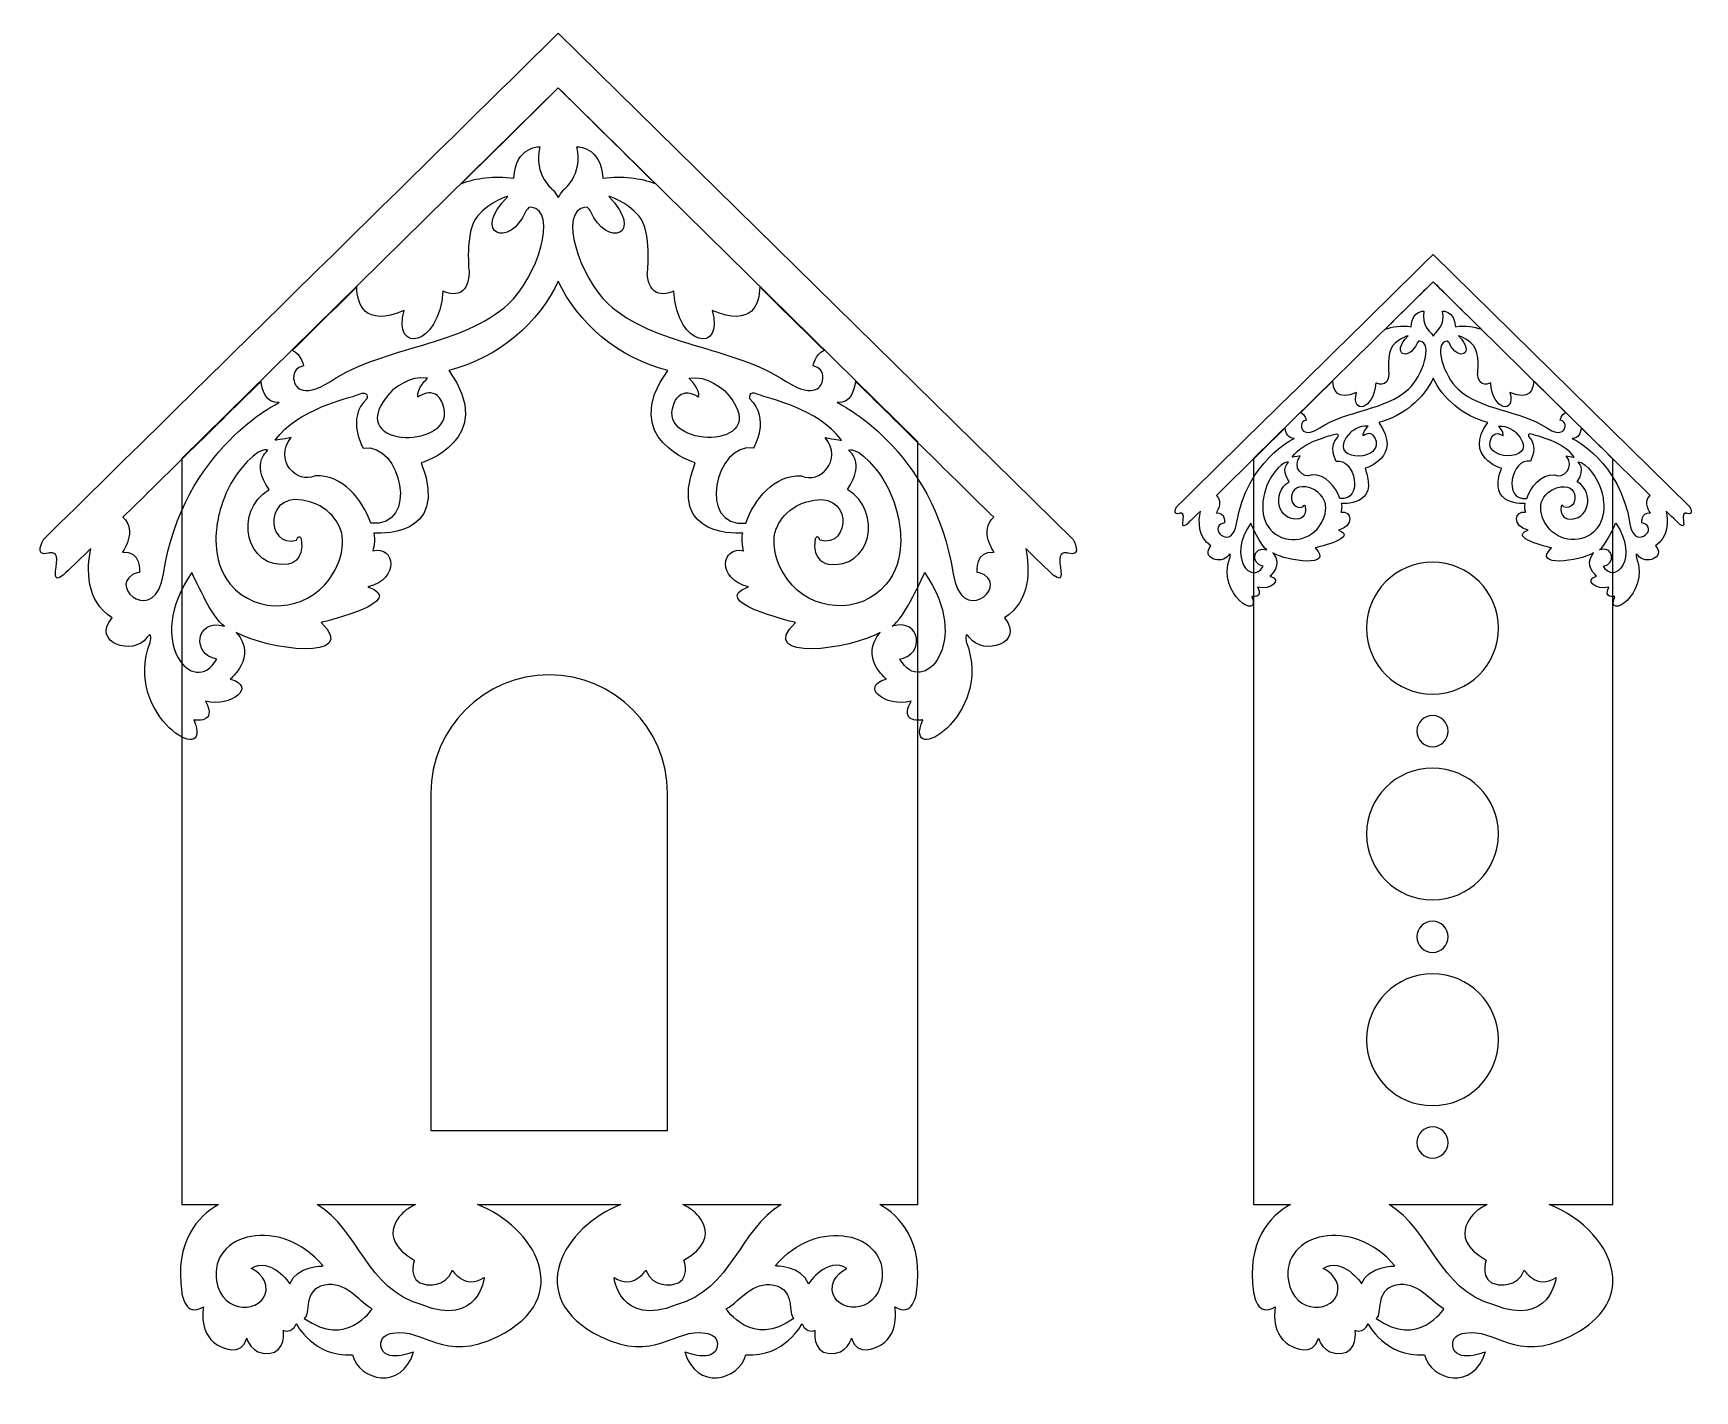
# Model space of a CAD drawing. Header units: centimetres. Extents: x -11.9 to 11.9, y -9.8 to 9.7.
import ezdxf

# ---------------------------------------------------------------- set-up
doc = ezdxf.new("R2010")
doc.units = ezdxf.units.CM
doc.header["$MEASUREMENT"] = 0
doc.layers.add('Camada 1', color=7, linetype='Continuous')

msp = doc.modelspace()

# ---------------------------------------------------------------- linework, layer by layer
at = {"layer": 'Camada 1', "color": 251}
for points, knots in [([(-11.72829, 2.18617), (-11.72829, 2.18617), (-11.60977, 2.23273), (-11.60977, 2.09728), (-11.60977, 2.09728), (-11.60977, 1.96183), (-11.69019, 1.73325), (-11.51665, 1.87294), (-11.51665, 1.87294), (-11.49454, 1.89073), (-11.35259, 2.02757), (-11.1217, 2.25283), (-11.1217, 2.25283), (-11.18091, 1.95904), (-11.19536, 1.50512), (-10.81604, 1.25676), (-10.81604, 1.25676), (-11.12179, 0.90272), (-10.50829, 0.7026), (-10.31599, 0.97504), (-10.31599, 0.97504), (-10.23147, 1.09477), (-10.26933, 0.90725), (-10.26933, 0.90725), (-10.26933, 0.90725), (-10.67667, -0.1541), (-9.34317, -0.9303), (-9.64223, -0.20626), (-9.64223, -0.20626), (-9.64223, -0.20626), (-9.29448, -0.26948), (-9.47626, 0.06246), (-9.47626, 0.06246), (-9.09886, -0.03374), (-8.73174, 0.27823), (-9.12061, 0.37859), (-9.12061, 0.37859), (-9.12061, 0.37859), (-8.72544, 0.69472), (-9.03367, 1.05037), (-9.03367, 1.05037), (-8.61752, 0.80068), (-7.23695, 0.62439), (-7.81656, 1.19264), (-7.81656, 1.19264), (-7.70992, 1.21707), (-6.55963, 1.49939), (-7.14477, 1.7024), (-7.14477, 1.7024), (-6.67765, 1.81918), (-6.75546, 2.29839), (-7.07363, 2.22007), (-7.07363, 2.22007), (-7.07363, 2.22007), (-7.03017, 2.38209), (-7.06178, 2.47693), (-7.06178, 2.47693), (-7.06178, 2.47693), (-5.94346, 2.37023), (-6.37814, 3.4846), (-6.37814, 3.4846), (-6.37814, 3.4846), (-5.27167, 3.81654), (-5.98297, 4.81236), (-5.98297, 4.81236), (-5.28072, 4.9795), (-4.68028, 5.50604), (-4.41247, 6.09117), (-4.41247, 6.09117), (-4.14466, 5.50604), (-3.54422, 4.9795), (-2.84197, 4.81236), (-2.84197, 4.81236), (-3.55327, 3.81654), (-2.4468, 3.4846), (-2.4468, 3.4846), (-2.4468, 3.4846), (-2.88148, 2.37023), (-1.76316, 2.47693), (-1.76316, 2.47693), (-1.76316, 2.47693), (-1.79477, 2.38209), (-1.75131, 2.22007), (-1.75131, 2.22007), (-1.75131, 2.22007), (-2.06948, 2.29839), (-2.1473, 1.81918), (-1.68018, 1.7024), (-1.68018, 1.7024), (-2.26531, 1.49939), (-1.11502, 1.21707), (-1.00839, 1.19264), (-1.00839, 1.19264), (-1.588, 0.62439), (-0.20742, 0.80068), (0.20873, 1.05037), (0.20873, 1.05037), (-0.0995, 0.69472), (0.29567, 0.37859), (0.29567, 0.37859), (0.29567, 0.37859), (-0.09321, 0.27823), (0.27392, -0.03374), (0.65132, 0.06246), (0.65132, 0.06246), (0.46954, -0.26948), (0.81729, -0.20626), (0.81729, -0.20626), (0.81729, -0.20626), (0.51823, -0.9303), (1.85173, -0.1541), (1.44439, 0.90725), (1.44439, 0.90725), (1.44439, 0.90725), (1.40653, 1.09477), (1.49104, 0.97504), (1.49104, 0.97504), (1.68335, 0.7026), (2.29684, 0.90272), (1.99109, 1.25676), (1.99109, 1.25676), (2.37041, 1.50512), (2.35596, 1.95904), (2.29675, 2.25283), (2.29675, 2.25283), (2.52749, 2.02772), (2.6696, 1.89073), (2.6917, 1.87294), (2.6917, 1.87294), (2.86525, 1.73325), (2.78483, 1.96183), (2.78483, 2.09728), (2.78483, 2.09728), (2.78483, 2.23273), (2.90335, 2.18617), (2.90335, 2.18617), (2.90335, 2.18617), (3.1228, 2.12691), (2.97531, 2.38511), (2.97531, 2.38511), (2.97531, 2.38511), (2.97531, 2.38511), (-4.41247, 9.65275), (-4.41247, 9.65275), (-4.41247, 9.65275), (-6.87507, 7.23021), (-9.33766, 4.80766), (-11.80025, 2.38511), (-11.80025, 2.38511), (-11.80025, 2.38511), (-11.94775, 2.12691), (-11.72829, 2.18617)], [0, 0, 0, 0, 0.02564103, 0.02564103, 0.02564103, 0.02564103, 0.05128205, 0.05128205, 0.05128205, 0.05128205, 0.07692308, 0.07692308, 0.07692308, 0.07692308, 0.1025641, 0.1025641, 0.1025641, 0.1025641, 0.12820513, 0.12820513, 0.12820513, 0.12820513, 0.15384615, 0.15384615, 0.15384615, 0.15384615, 0.17948718, 0.17948718, 0.17948718, 0.17948718, 0.20512821, 0.20512821, 0.20512821, 0.20512821, 0.23076923, 0.23076923, 0.23076923, 0.23076923, 0.25641026, 0.25641026, 0.25641026, 0.25641026, 0.28205128, 0.28205128, 0.28205128, 0.28205128, 0.30769231, 0.30769231, 0.30769231, 0.30769231, 0.33333333, 0.33333333, 0.33333333, 0.33333333, 0.35897436, 0.35897436, 0.35897436, 0.35897436, 0.38461538, 0.38461538, 0.38461538, 0.38461538, 0.41025641, 0.41025641, 0.41025641, 0.41025641, 0.43589744, 0.43589744, 0.43589744, 0.43589744, 0.46153846, 0.46153846, 0.46153846, 0.46153846, 0.48717949, 0.48717949, 0.48717949, 0.48717949, 0.51282051, 0.51282051, 0.51282051, 0.51282051, 0.53846154, 0.53846154, 0.53846154, 0.53846154, 0.56410256, 0.56410256, 0.56410256, 0.56410256, 0.58974359, 0.58974359, 0.58974359, 0.58974359, 0.61538462, 0.61538462, 0.61538462, 0.61538462, 0.64102564, 0.64102564, 0.64102564, 0.64102564, 0.66666667, 0.66666667, 0.66666667, 0.66666667, 0.69230769, 0.69230769, 0.69230769, 0.69230769, 0.71794872, 0.71794872, 0.71794872, 0.71794872, 0.74358974, 0.74358974, 0.74358974, 0.74358974, 0.76923077, 0.76923077, 0.76923077, 0.76923077, 0.79487179, 0.79487179, 0.79487179, 0.79487179, 0.82051282, 0.82051282, 0.82051282, 0.82051282, 0.84615385, 0.84615385, 0.84615385, 0.84615385, 0.87179487, 0.87179487, 0.87179487, 0.87179487, 0.8974359, 0.8974359, 0.8974359, 0.8974359, 0.92307692, 0.92307692, 0.92307692, 0.92307692, 0.94871795, 0.94871795, 0.94871795, 0.94871795, 1, 1, 1, 1]), ([(-5.80206, 7.49409), (-5.25267, 8.03686), (-4.76823, 8.51568), (-4.41247, 8.86737), (-4.41247, 8.86737), (-4.05671, 8.51568), (-3.57234, 8.03693), (-3.02288, 7.49409), (-3.02288, 7.49409), (-3.23994, 7.57519), (-3.48441, 7.60775), (-3.77456, 7.57063), (-3.77456, 7.57063), (-3.79827, 8.03693), (-4.14602, 8.02112), (-4.14602, 8.02112), (-4.14602, 8.02112), (-4.05118, 7.61015), (-4.3436, 7.39676), (-4.3436, 7.39676), (-4.3436, 7.39676), (-4.36899, 7.36272), (-4.39173, 7.32782), (-4.41247, 7.2923), (-4.41247, 7.2923), (-4.43321, 7.32782), (-4.45596, 7.36272), (-4.48134, 7.39676), (-4.48134, 7.39676), (-4.48134, 7.39676), (-4.77376, 7.61015), (-4.67892, 8.02112), (-4.67892, 8.02112), (-4.67892, 8.02112), (-5.02667, 8.03693), (-5.05038, 7.57063), (-5.05038, 7.57063), (-5.34053, 7.60775), (-5.58501, 7.57519), (-5.80206, 7.49409)], [0, 0, 0, 0, 0.09090909, 0.09090909, 0.09090909, 0.09090909, 0.18181818, 0.18181818, 0.18181818, 0.18181818, 0.27272727, 0.27272727, 0.27272727, 0.27272727, 0.36363636, 0.36363636, 0.36363636, 0.36363636, 0.45454545, 0.45454545, 0.45454545, 0.45454545, 0.54545455, 0.54545455, 0.54545455, 0.54545455, 0.63636364, 0.63636364, 0.63636364, 0.63636364, 0.72727273, 0.72727273, 0.72727273, 0.72727273, 0.81818182, 0.81818182, 0.81818182, 0.81818182, 1, 1, 1, 1]), ([(-8.22686, 5.10016), (-7.9213, 5.40157), (-7.6108, 5.70798), (-7.30334, 6.01148), (-7.30334, 6.01148), (-7.29978, 5.76982), (-7.20303, 5.42454), (-6.62314, 5.67383), (-6.62314, 5.67383), (-6.79887, 5.04622), (-6.11697, 5.13859), (-6.06991, 5.95045), (-6.06991, 5.95045), (-6.06991, 5.95045), (-5.71426, 5.76867), (-5.69055, 6.20335), (-5.69055, 6.20335), (-5.69055, 6.20335), (-5.76168, 6.804), (-5.572, 7.0253), (-5.572, 7.0253), (-5.38232, 7.2466), (-5.13732, 7.30982), (-5.13732, 7.30982), (-5.13732, 7.30982), (-5.67011, 6.76616), (-5.10978, 6.55568), (-4.8765, 7.09643), (-4.8765, 7.09643), (-4.8765, 7.09643), (-4.84774, 7.16253), (-4.8023, 7.1568), (-4.8023, 7.1568), (-4.40255, 7.10635), (-4.72113, 6.14216), (-5.12768, 5.76716), (-5.12768, 5.76716), (-5.78415, 5.16163), (-6.9008, 5.16576), (-7.68219, 4.6543), (-7.68219, 4.6543), (-8.11688, 4.36978), (-8.19591, 4.63059), (-8.19591, 4.63059), (-8.19591, 4.63059), (-8.19591, 4.63059), (-8.27494, 4.83608), (-8.06946, 4.87559), (-8.06946, 4.87559), (-8.06946, 4.87559), (-8.09625, 5.03992), (-8.22686, 5.10016)], [0, 0, 0, 0, 0.07142857, 0.07142857, 0.07142857, 0.07142857, 0.14285714, 0.14285714, 0.14285714, 0.14285714, 0.21428571, 0.21428571, 0.21428571, 0.21428571, 0.28571429, 0.28571429, 0.28571429, 0.28571429, 0.35714286, 0.35714286, 0.35714286, 0.35714286, 0.42857143, 0.42857143, 0.42857143, 0.42857143, 0.5, 0.5, 0.5, 0.5, 0.57142857, 0.57142857, 0.57142857, 0.57142857, 0.64285714, 0.64285714, 0.64285714, 0.64285714, 0.71428571, 0.71428571, 0.71428571, 0.71428571, 0.78571429, 0.78571429, 0.78571429, 0.78571429, 0.85714286, 0.85714286, 0.85714286, 0.85714286, 1, 1, 1, 1]), ([(-1.52161, 6.01148), (-1.2141, 5.70793), (-0.90368, 5.4016), (-0.59809, 5.10016), (-0.59809, 5.10016), (-0.72869, 5.03992), (-0.75549, 4.87559), (-0.75549, 4.87559), (-0.75549, 4.87559), (-0.55, 4.83608), (-0.62903, 4.63059), (-0.62903, 4.63059), (-0.62903, 4.63059), (-0.62903, 4.63059), (-0.70807, 4.36978), (-1.14275, 4.6543), (-1.14275, 4.6543), (-1.92414, 5.16576), (-3.0408, 5.16163), (-3.69727, 5.76716), (-3.69727, 5.76716), (-4.10381, 6.14216), (-4.42239, 7.10635), (-4.02264, 7.1568), (-4.02264, 7.1568), (-3.97721, 7.16253), (-3.94844, 7.09643), (-3.94844, 7.09643), (-3.94844, 7.09643), (-3.71517, 6.55568), (-3.15483, 6.76616), (-3.68763, 7.30982), (-3.68763, 7.30982), (-3.68763, 7.30982), (-3.44262, 7.2466), (-3.25294, 7.0253), (-3.25294, 7.0253), (-3.06326, 6.804), (-3.13439, 6.20335), (-3.13439, 6.20335), (-3.13439, 6.20335), (-3.11069, 5.76867), (-2.75503, 5.95045), (-2.75503, 5.95045), (-2.75503, 5.95045), (-2.70797, 5.13859), (-2.02607, 5.04622), (-2.2018, 5.67383), (-2.2018, 5.67383), (-1.62192, 5.42454), (-1.52516, 5.76982), (-1.52161, 6.01148)], [0, 0, 0, 0, 0.07142857, 0.07142857, 0.07142857, 0.07142857, 0.14285714, 0.14285714, 0.14285714, 0.14285714, 0.21428571, 0.21428571, 0.21428571, 0.21428571, 0.28571429, 0.28571429, 0.28571429, 0.28571429, 0.35714286, 0.35714286, 0.35714286, 0.35714286, 0.42857143, 0.42857143, 0.42857143, 0.42857143, 0.5, 0.5, 0.5, 0.5, 0.57142857, 0.57142857, 0.57142857, 0.57142857, 0.64285714, 0.64285714, 0.64285714, 0.64285714, 0.71428571, 0.71428571, 0.71428571, 0.71428571, 0.78571429, 0.78571429, 0.78571429, 0.78571429, 0.85714286, 0.85714286, 0.85714286, 0.85714286, 1, 1, 1, 1]), ([(4.50057, 2.7573), (4.50057, 2.7573), (4.5596, 2.7805), (4.5596, 2.71302), (4.5596, 2.71302), (4.5596, 2.64555), (4.51955, 2.5317), (4.60599, 2.60128), (4.60599, 2.60128), (4.617, 2.61014), (4.68771, 2.6783), (4.80272, 2.79051), (4.80272, 2.79051), (4.77323, 2.64416), (4.76603, 2.41806), (4.95497, 2.29435), (4.95497, 2.29435), (4.80267, 2.118), (5.10826, 2.01832), (5.20405, 2.15402), (5.20405, 2.15402), (5.24615, 2.21366), (5.22729, 2.12026), (5.22729, 2.12026), (5.22729, 2.12026), (5.02439, 1.59158), (5.68862, 1.20495), (5.53966, 1.56561), (5.53966, 1.56561), (5.53966, 1.56561), (5.71288, 1.53411), (5.62233, 1.69946), (5.62233, 1.69946), (5.81032, 1.65154), (5.99319, 1.80694), (5.79948, 1.85693), (5.79948, 1.85693), (5.79948, 1.85693), (5.99632, 2.01439), (5.84279, 2.19155), (5.84279, 2.19155), (6.05008, 2.06717), (6.73776, 1.97936), (6.44905, 2.26241), (6.44905, 2.26241), (6.50216, 2.27458), (7.07514, 2.41521), (6.78367, 2.51633), (6.78367, 2.51633), (7.01635, 2.5745), (6.97759, 2.8132), (6.81911, 2.77419), (6.81911, 2.77419), (6.81911, 2.77419), (6.84076, 2.85489), (6.82501, 2.90213), (6.82501, 2.90213), (6.82501, 2.90213), (7.38206, 2.84899), (7.16554, 3.40407), (7.16554, 3.40407), (7.16554, 3.40407), (7.71668, 3.56941), (7.36238, 4.06544), (7.36238, 4.06544), (7.71218, 4.14869), (8.01126, 4.41096), (8.14466, 4.70242), (8.14466, 4.70242), (8.27806, 4.41096), (8.57715, 4.14869), (8.92695, 4.06544), (8.92695, 4.06544), (8.57264, 3.56941), (9.12378, 3.40407), (9.12378, 3.40407), (9.12378, 3.40407), (8.90726, 2.84899), (9.46431, 2.90213), (9.46431, 2.90213), (9.46431, 2.90213), (9.44857, 2.85489), (9.47022, 2.77419), (9.47022, 2.77419), (9.47022, 2.77419), (9.31173, 2.8132), (9.27297, 2.5745), (9.50565, 2.51633), (9.50565, 2.51633), (9.21419, 2.41521), (9.78716, 2.27458), (9.84028, 2.26241), (9.84028, 2.26241), (9.55157, 1.97936), (10.23924, 2.06717), (10.44653, 2.19155), (10.44653, 2.19155), (10.293, 2.01439), (10.48984, 1.85693), (10.48984, 1.85693), (10.48984, 1.85693), (10.29614, 1.80694), (10.479, 1.65154), (10.66699, 1.69946), (10.66699, 1.69946), (10.57645, 1.53411), (10.74966, 1.56561), (10.74966, 1.56561), (10.74966, 1.56561), (10.6007, 1.20495), (11.26493, 1.59158), (11.06203, 2.12026), (11.06203, 2.12026), (11.06203, 2.12026), (11.04317, 2.21366), (11.08527, 2.15402), (11.08527, 2.15402), (11.18106, 2.01832), (11.48665, 2.118), (11.33435, 2.29435), (11.33435, 2.29435), (11.52329, 2.41806), (11.5161, 2.64416), (11.4866, 2.79051), (11.4866, 2.79051), (11.60154, 2.67838), (11.67232, 2.61014), (11.68333, 2.60128), (11.68333, 2.60128), (11.76978, 2.5317), (11.72972, 2.64555), (11.72972, 2.71302), (11.72972, 2.71302), (11.72972, 2.7805), (11.78875, 2.7573), (11.78875, 2.7573), (11.78875, 2.7573), (11.89807, 2.72778), (11.8246, 2.8564), (11.8246, 2.8564), (11.8246, 2.8564), (11.8246, 2.8564), (8.14466, 6.47649), (8.14466, 6.47649), (8.14466, 6.47649), (6.91801, 5.2698), (5.69137, 4.0631), (4.46473, 2.8564), (4.46473, 2.8564), (4.46473, 2.8564), (4.39125, 2.72778), (4.50057, 2.7573)], [0, 0, 0, 0, 0.02564103, 0.02564103, 0.02564103, 0.02564103, 0.05128205, 0.05128205, 0.05128205, 0.05128205, 0.07692308, 0.07692308, 0.07692308, 0.07692308, 0.1025641, 0.1025641, 0.1025641, 0.1025641, 0.12820513, 0.12820513, 0.12820513, 0.12820513, 0.15384615, 0.15384615, 0.15384615, 0.15384615, 0.17948718, 0.17948718, 0.17948718, 0.17948718, 0.20512821, 0.20512821, 0.20512821, 0.20512821, 0.23076923, 0.23076923, 0.23076923, 0.23076923, 0.25641026, 0.25641026, 0.25641026, 0.25641026, 0.28205128, 0.28205128, 0.28205128, 0.28205128, 0.30769231, 0.30769231, 0.30769231, 0.30769231, 0.33333333, 0.33333333, 0.33333333, 0.33333333, 0.35897436, 0.35897436, 0.35897436, 0.35897436, 0.38461538, 0.38461538, 0.38461538, 0.38461538, 0.41025641, 0.41025641, 0.41025641, 0.41025641, 0.43589744, 0.43589744, 0.43589744, 0.43589744, 0.46153846, 0.46153846, 0.46153846, 0.46153846, 0.48717949, 0.48717949, 0.48717949, 0.48717949, 0.51282051, 0.51282051, 0.51282051, 0.51282051, 0.53846154, 0.53846154, 0.53846154, 0.53846154, 0.56410256, 0.56410256, 0.56410256, 0.56410256, 0.58974359, 0.58974359, 0.58974359, 0.58974359, 0.61538462, 0.61538462, 0.61538462, 0.61538462, 0.64102564, 0.64102564, 0.64102564, 0.64102564, 0.66666667, 0.66666667, 0.66666667, 0.66666667, 0.69230769, 0.69230769, 0.69230769, 0.69230769, 0.71794872, 0.71794872, 0.71794872, 0.71794872, 0.74358974, 0.74358974, 0.74358974, 0.74358974, 0.76923077, 0.76923077, 0.76923077, 0.76923077, 0.79487179, 0.79487179, 0.79487179, 0.79487179, 0.82051282, 0.82051282, 0.82051282, 0.82051282, 0.84615385, 0.84615385, 0.84615385, 0.84615385, 0.87179487, 0.87179487, 0.87179487, 0.87179487, 0.8974359, 0.8974359, 0.8974359, 0.8974359, 0.92307692, 0.92307692, 0.92307692, 0.92307692, 0.94871795, 0.94871795, 0.94871795, 0.94871795, 1, 1, 1, 1]), ([(7.45249, 5.40124), (7.72615, 5.6716), (7.96745, 5.9101), (8.14466, 6.08528), (8.14466, 6.08528), (8.32187, 5.9101), (8.56314, 5.67163), (8.83683, 5.40124), (8.83683, 5.40124), (8.72871, 5.44164), (8.60694, 5.45785), (8.46241, 5.43936), (8.46241, 5.43936), (8.4506, 5.67163), (8.27738, 5.66376), (8.27738, 5.66376), (8.27738, 5.66376), (8.32462, 5.45905), (8.17897, 5.35276), (8.17897, 5.35276), (8.17897, 5.35276), (8.16632, 5.3358), (8.15499, 5.31841), (8.14466, 5.30072), (8.14466, 5.30072), (8.13433, 5.31841), (8.123, 5.3358), (8.11036, 5.35276), (8.11036, 5.35276), (8.11036, 5.35276), (7.9647, 5.45905), (8.01194, 5.66376), (8.01194, 5.66376), (8.01194, 5.66376), (7.83872, 5.67163), (7.82691, 5.43936), (7.82691, 5.43936), (7.68238, 5.45785), (7.56061, 5.44164), (7.45249, 5.40124)], [0, 0, 0, 0, 0.09090909, 0.09090909, 0.09090909, 0.09090909, 0.18181818, 0.18181818, 0.18181818, 0.18181818, 0.27272727, 0.27272727, 0.27272727, 0.27272727, 0.36363636, 0.36363636, 0.36363636, 0.36363636, 0.45454545, 0.45454545, 0.45454545, 0.45454545, 0.54545455, 0.54545455, 0.54545455, 0.54545455, 0.63636364, 0.63636364, 0.63636364, 0.63636364, 0.72727273, 0.72727273, 0.72727273, 0.72727273, 0.81818182, 0.81818182, 0.81818182, 0.81818182, 1, 1, 1, 1]), ([(6.24467, 4.20879), (6.39687, 4.35893), (6.55154, 4.51156), (6.70469, 4.66273), (6.70469, 4.66273), (6.70646, 4.54236), (6.75465, 4.37037), (7.0435, 4.49454), (7.0435, 4.49454), (6.95597, 4.18193), (7.29563, 4.22793), (7.31907, 4.63233), (7.31907, 4.63233), (7.31907, 4.63233), (7.49623, 4.54179), (7.50804, 4.75831), (7.50804, 4.75831), (7.50804, 4.75831), (7.4726, 5.0575), (7.56709, 5.16773), (7.56709, 5.16773), (7.66157, 5.27796), (7.78361, 5.30945), (7.78361, 5.30945), (7.78361, 5.30945), (7.51822, 5.03865), (7.79733, 4.9338), (7.91352, 5.20316), (7.91352, 5.20316), (7.91352, 5.20316), (7.92785, 5.23608), (7.95048, 5.23323), (7.95048, 5.23323), (8.1496, 5.2081), (7.99091, 4.72783), (7.78841, 4.54103), (7.78841, 4.54103), (7.46141, 4.23941), (6.9052, 4.24147), (6.51598, 3.9867), (6.51598, 3.9867), (6.29946, 3.84498), (6.26009, 3.97489), (6.26009, 3.97489), (6.26009, 3.97489), (6.26009, 3.97489), (6.22072, 4.07725), (6.32308, 4.09693), (6.32308, 4.09693), (6.32308, 4.09693), (6.30973, 4.17879), (6.24467, 4.20879)], [0, 0, 0, 0, 0.07142857, 0.07142857, 0.07142857, 0.07142857, 0.14285714, 0.14285714, 0.14285714, 0.14285714, 0.21428571, 0.21428571, 0.21428571, 0.21428571, 0.28571429, 0.28571429, 0.28571429, 0.28571429, 0.35714286, 0.35714286, 0.35714286, 0.35714286, 0.42857143, 0.42857143, 0.42857143, 0.42857143, 0.5, 0.5, 0.5, 0.5, 0.57142857, 0.57142857, 0.57142857, 0.57142857, 0.64285714, 0.64285714, 0.64285714, 0.64285714, 0.71428571, 0.71428571, 0.71428571, 0.71428571, 0.78571429, 0.78571429, 0.78571429, 0.78571429, 0.85714286, 0.85714286, 0.85714286, 0.85714286, 1, 1, 1, 1]), ([(9.58463, 4.66273), (9.73781, 4.51153), (9.89243, 4.35894), (10.04465, 4.20879), (10.04465, 4.20879), (9.9796, 4.17879), (9.96625, 4.09693), (9.96625, 4.09693), (9.96625, 4.09693), (10.0686, 4.07725), (10.02923, 3.97489), (10.02923, 3.97489), (10.02923, 3.97489), (10.02923, 3.97489), (9.98987, 3.84498), (9.77335, 3.9867), (9.77335, 3.9867), (9.38413, 4.24147), (8.82791, 4.23941), (8.50091, 4.54103), (8.50091, 4.54103), (8.29841, 4.72783), (8.13972, 5.2081), (8.33884, 5.23323), (8.33884, 5.23323), (8.36147, 5.23608), (8.3758, 5.20316), (8.3758, 5.20316), (8.3758, 5.20316), (8.492, 4.9338), (8.7711, 5.03865), (8.50571, 5.30945), (8.50571, 5.30945), (8.50571, 5.30945), (8.62775, 5.27796), (8.72224, 5.16773), (8.72224, 5.16773), (8.81672, 5.0575), (8.78129, 4.75831), (8.78129, 4.75831), (8.78129, 4.75831), (8.7931, 4.54179), (8.97025, 4.63233), (8.97025, 4.63233), (8.97025, 4.63233), (8.99369, 4.22793), (9.33335, 4.18193), (9.24582, 4.49454), (9.24582, 4.49454), (9.53467, 4.37037), (9.58286, 4.54236), (9.58463, 4.66273)], [0, 0, 0, 0, 0.07142857, 0.07142857, 0.07142857, 0.07142857, 0.14285714, 0.14285714, 0.14285714, 0.14285714, 0.21428571, 0.21428571, 0.21428571, 0.21428571, 0.28571429, 0.28571429, 0.28571429, 0.28571429, 0.35714286, 0.35714286, 0.35714286, 0.35714286, 0.42857143, 0.42857143, 0.42857143, 0.42857143, 0.5, 0.5, 0.5, 0.5, 0.57142857, 0.57142857, 0.57142857, 0.57142857, 0.64285714, 0.64285714, 0.64285714, 0.64285714, 0.71428571, 0.71428571, 0.71428571, 0.71428571, 0.78571429, 0.78571429, 0.78571429, 0.78571429, 0.85714286, 0.85714286, 0.85714286, 0.85714286, 1, 1, 1, 1]), ([(-10.66131, 2.70342), (-10.14444, 3.21039), (-9.44021, 3.90375), (-8.67873, 4.65453), (-8.67873, 4.65453), (-8.65999, 4.51342), (-8.60025, 4.33557), (-8.41721, 4.35002), (-8.41721, 4.35002), (-8.41721, 4.35002), (-9.79705, 3.69659), (-10.07976, 1.89154), (-10.07976, 1.89154), (-10.19729, 1.14094), (-10.85103, 1.68254), (-10.52872, 1.875), (-10.52872, 1.875), (-10.50226, 1.8908), (-10.46818, 1.9036), (-10.42465, 1.91183), (-10.42465, 1.91183), (-10.42465, 1.91183), (-10.39106, 2.2339), (-10.66813, 2.20051), (-10.66813, 2.20051), (-10.66813, 2.20051), (-10.44441, 2.50883), (-10.66131, 2.70342)], [0, 0, 0, 0, 0.125, 0.125, 0.125, 0.125, 0.25, 0.25, 0.25, 0.25, 0.375, 0.375, 0.375, 0.375, 0.5, 0.5, 0.5, 0.5, 0.625, 0.625, 0.625, 0.625, 0.75, 0.75, 0.75, 0.75, 1, 1, 1, 1]), ([(-7.10475, 2.61986), (-6.40119, 2.54169), (-6.66351, 3.78767), (-7.21398, 3.69516), (-7.21398, 3.69516), (-7.21398, 3.69516), (-7.46318, 4.12186), (-7.15936, 4.4052), (-7.15936, 4.4052), (-7.15936, 4.4052), (-7.12523, 4.53151), (-7.27884, 4.46664), (-7.27884, 4.46664), (-7.43246, 4.40178), (-8.13908, 4.26865), (-8.47703, 3.81122), (-8.47703, 3.81122), (-8.47703, 3.81122), (-8.36438, 3.81463), (-8.24491, 3.84877), (-8.24491, 3.84877), (-8.50511, 3.51679), (-8.16089, 3.17628), (-7.90354, 3.29576), (-7.90354, 3.29576), (-7.5152, 3.32524), (-7.21749, 2.95109), (-7.10475, 2.61986)], [0, 0, 0, 0, 0.125, 0.125, 0.125, 0.125, 0.25, 0.25, 0.25, 0.25, 0.375, 0.375, 0.375, 0.375, 0.5, 0.5, 0.5, 0.5, 0.625, 0.625, 0.625, 0.625, 0.75, 0.75, 0.75, 0.75, 1, 1, 1, 1]), ([(-6.79694, 4.52125), (-6.79694, 4.52125), (-6.5472, 4.75203), (-6.29113, 4.69828), (-6.29113, 4.69828), (-6.29113, 4.69828), (-6.4492, 4.55286), (-6.42707, 4.42957), (-6.42707, 4.42957), (-6.42707, 4.42957), (-6.13622, 4.64138), (-6.05087, 4.26202), (-6.05087, 4.26202), (-5.91665, 3.66552), (-7.58534, 3.6851), (-6.79694, 4.52125)], [0, 0, 0, 0, 0.2, 0.2, 0.2, 0.2, 0.4, 0.4, 0.4, 0.4, 0.6, 0.6, 0.6, 0.6, 1, 1, 1, 1]), ([(-2.028, 4.52125), (-2.028, 4.52125), (-2.27774, 4.75203), (-2.53381, 4.69828), (-2.53381, 4.69828), (-2.53381, 4.69828), (-2.37575, 4.55286), (-2.39788, 4.42957), (-2.39788, 4.42957), (-2.39788, 4.42957), (-2.68872, 4.64138), (-2.77408, 4.26202), (-2.77408, 4.26202), (-2.90829, 3.66552), (-1.2396, 3.6851), (-2.028, 4.52125)], [0, 0, 0, 0, 0.2, 0.2, 0.2, 0.2, 0.4, 0.4, 0.4, 0.4, 0.6, 0.6, 0.6, 0.6, 1, 1, 1, 1]), ([(-1.7202, 2.61986), (-2.42375, 2.54169), (-2.16143, 3.78767), (-1.61096, 3.69516), (-1.61096, 3.69516), (-1.61096, 3.69516), (-1.36177, 4.12186), (-1.66558, 4.4052), (-1.66558, 4.4052), (-1.66558, 4.4052), (-1.69972, 4.53151), (-1.5461, 4.46664), (-1.5461, 4.46664), (-1.39249, 4.40178), (-0.68586, 4.26865), (-0.34791, 3.81122), (-0.34791, 3.81122), (-0.34791, 3.81122), (-0.46056, 3.81463), (-0.58004, 3.84877), (-0.58004, 3.84877), (-0.31984, 3.51679), (-0.66406, 3.17628), (-0.92141, 3.29576), (-0.92141, 3.29576), (-1.30974, 3.32524), (-1.60745, 2.95109), (-1.7202, 2.61986)], [0, 0, 0, 0, 0.125, 0.125, 0.125, 0.125, 0.25, 0.25, 0.25, 0.25, 0.375, 0.375, 0.375, 0.375, 0.5, 0.5, 0.5, 0.5, 0.625, 0.625, 0.625, 0.625, 0.75, 0.75, 0.75, 0.75, 1, 1, 1, 1]), ([(-0.14621, 4.65453), (0.61536, 3.90365), (1.31951, 3.21037), (1.83636, 2.70342), (1.83636, 2.70342), (1.61947, 2.50883), (1.84319, 2.20051), (1.84319, 2.20051), (1.84319, 2.20051), (1.56612, 2.2339), (1.59971, 1.91183), (1.59971, 1.91183), (1.59971, 1.91183), (1.64324, 1.9036), (1.67732, 1.8908), (1.70378, 1.875), (1.70378, 1.875), (2.02608, 1.68254), (1.37235, 1.14094), (1.25482, 1.89154), (1.25482, 1.89154), (0.97211, 3.69659), (-0.40774, 4.35002), (-0.40774, 4.35002), (-0.40774, 4.35002), (-0.22469, 4.33557), (-0.16495, 4.51342), (-0.14621, 4.65453)], [0, 0, 0, 0, 0.125, 0.125, 0.125, 0.125, 0.25, 0.25, 0.25, 0.25, 0.375, 0.375, 0.375, 0.375, 0.5, 0.5, 0.5, 0.5, 0.625, 0.625, 0.625, 0.625, 0.75, 0.75, 0.75, 0.75, 1, 1, 1, 1]), ([(5.03205, 3.01495), (5.2895, 3.26747), (5.64029, 3.61285), (6.01959, 3.98682), (6.01959, 3.98682), (6.02892, 3.91653), (6.05868, 3.82794), (6.14986, 3.83514), (6.14986, 3.83514), (6.14986, 3.83514), (5.46254, 3.50966), (5.32172, 2.61054), (5.32172, 2.61054), (5.26318, 2.23666), (4.93754, 2.50644), (5.09809, 2.60231), (5.09809, 2.60231), (5.11127, 2.61018), (5.12824, 2.61655), (5.14993, 2.62065), (5.14993, 2.62065), (5.14993, 2.62065), (5.16666, 2.78107), (5.02865, 2.76444), (5.02865, 2.76444), (5.02865, 2.76444), (5.14008, 2.91802), (5.03205, 3.01495)], [0, 0, 0, 0, 0.125, 0.125, 0.125, 0.125, 0.25, 0.25, 0.25, 0.25, 0.375, 0.375, 0.375, 0.375, 0.5, 0.5, 0.5, 0.5, 0.625, 0.625, 0.625, 0.625, 0.75, 0.75, 0.75, 0.75, 1, 1, 1, 1]), ([(6.80361, 2.97332), (7.15406, 2.93439), (7.02339, 3.55503), (6.7492, 3.50895), (6.7492, 3.50895), (6.7492, 3.50895), (6.62507, 3.72149), (6.7764, 3.86262), (6.7764, 3.86262), (6.7764, 3.86262), (6.79341, 3.92554), (6.71689, 3.89323), (6.71689, 3.89323), (6.64037, 3.86092), (6.2884, 3.79461), (6.12006, 3.56676), (6.12006, 3.56676), (6.12006, 3.56676), (6.17617, 3.56846), (6.23568, 3.58546), (6.23568, 3.58546), (6.10607, 3.4201), (6.27753, 3.25048), (6.40572, 3.31), (6.40572, 3.31), (6.59916, 3.32469), (6.74745, 3.13832), (6.80361, 2.97332)], [0, 0, 0, 0, 0.125, 0.125, 0.125, 0.125, 0.25, 0.25, 0.25, 0.25, 0.375, 0.375, 0.375, 0.375, 0.5, 0.5, 0.5, 0.5, 0.625, 0.625, 0.625, 0.625, 0.75, 0.75, 0.75, 0.75, 1, 1, 1, 1]), ([(6.95693, 3.92043), (6.95693, 3.92043), (7.08133, 4.03538), (7.20888, 4.00861), (7.20888, 4.00861), (7.20888, 4.00861), (7.13015, 3.93618), (7.14117, 3.87476), (7.14117, 3.87476), (7.14117, 3.87476), (7.28604, 3.98027), (7.32856, 3.7913), (7.32856, 3.7913), (7.39541, 3.49418), (6.56422, 3.50393), (6.95693, 3.92043)], [0, 0, 0, 0, 0.2, 0.2, 0.2, 0.2, 0.4, 0.4, 0.4, 0.4, 0.6, 0.6, 0.6, 0.6, 1, 1, 1, 1]), ([(9.33239, 3.92043), (9.33239, 3.92043), (9.208, 4.03538), (9.08044, 4.00861), (9.08044, 4.00861), (9.08044, 4.00861), (9.15918, 3.93618), (9.14815, 3.87476), (9.14815, 3.87476), (9.14815, 3.87476), (9.00328, 3.98027), (8.96076, 3.7913), (8.96076, 3.7913), (8.89391, 3.49418), (9.7251, 3.50393), (9.33239, 3.92043)], [0, 0, 0, 0, 0.2, 0.2, 0.2, 0.2, 0.4, 0.4, 0.4, 0.4, 0.6, 0.6, 0.6, 0.6, 1, 1, 1, 1]), ([(9.48571, 2.97332), (9.13527, 2.93439), (9.26593, 3.55503), (9.54013, 3.50895), (9.54013, 3.50895), (9.54013, 3.50895), (9.66425, 3.72149), (9.51292, 3.86262), (9.51292, 3.86262), (9.51292, 3.86262), (9.49592, 3.92554), (9.57243, 3.89323), (9.57243, 3.89323), (9.64895, 3.86092), (10.00093, 3.79461), (10.16927, 3.56676), (10.16927, 3.56676), (10.16927, 3.56676), (10.11315, 3.56846), (10.05364, 3.58546), (10.05364, 3.58546), (10.18325, 3.4201), (10.01179, 3.25048), (9.8836, 3.31), (9.8836, 3.31), (9.69017, 3.32469), (9.54187, 3.13832), (9.48571, 2.97332)], [0, 0, 0, 0, 0.125, 0.125, 0.125, 0.125, 0.25, 0.25, 0.25, 0.25, 0.375, 0.375, 0.375, 0.375, 0.5, 0.5, 0.5, 0.5, 0.625, 0.625, 0.625, 0.625, 0.75, 0.75, 0.75, 0.75, 1, 1, 1, 1]), ([(10.26973, 3.98682), (10.64908, 3.6128), (10.99983, 3.26747), (11.25728, 3.01495), (11.25728, 3.01495), (11.14924, 2.91802), (11.26068, 2.76444), (11.26068, 2.76444), (11.26068, 2.76444), (11.12267, 2.78107), (11.1394, 2.62065), (11.1394, 2.62065), (11.1394, 2.62065), (11.16108, 2.61655), (11.17805, 2.61018), (11.19124, 2.60231), (11.19124, 2.60231), (11.35178, 2.50644), (11.02615, 2.23666), (10.9676, 2.61054), (10.9676, 2.61054), (10.82678, 3.50966), (10.13947, 3.83514), (10.13947, 3.83514), (10.13947, 3.83514), (10.23064, 3.82794), (10.2604, 3.91653), (10.26973, 3.98682)], [0, 0, 0, 0, 0.125, 0.125, 0.125, 0.125, 0.25, 0.25, 0.25, 0.25, 0.375, 0.375, 0.375, 0.375, 0.5, 0.5, 0.5, 0.5, 0.625, 0.625, 0.625, 0.625, 0.75, 0.75, 0.75, 0.75, 1, 1, 1, 1]), ([(-8.57922, 3.66242), (-8.57922, 3.66242), (-8.83213, 3.49646), (-8.56341, 3.10129), (-8.56341, 3.10129), (-9.07978, 2.7859), (-8.89813, 1.94093), (-8.2868, 2.03039), (-8.2868, 2.03039), (-8.2868, 2.03039), (-8.04179, 2.06595), (-8.10107, 2.39394), (-8.10107, 2.39394), (-8.10107, 2.39394), (-8.13663, 2.47297), (-8.16825, 2.37418), (-8.16825, 2.37418), (-8.61385, 2.24244), (-8.66422, 3.14504), (-7.96276, 2.92091), (-7.96276, 2.92091), (-7.58735, 2.80096), (-7.52017, 2.47297), (-7.52017, 2.47297), (-7.52017, 2.47297), (-7.52017, 2.47297), (-7.44114, 2.16474), (-7.70195, 1.80909), (-7.70195, 1.80909), (-8.03496, 1.35498), (-8.73389, 1.28523), (-9.11967, 1.74106), (-9.11967, 1.74106), (-9.41735, 2.09279), (-9.30633, 2.61128), (-9.30633, 2.61128), (-9.30633, 2.61128), (-9.30633, 2.61128), (-9.25891, 3.03807), (-8.97439, 3.38976), (-8.97439, 3.38976), (-8.68987, 3.74146), (-8.57922, 3.66242), (-8.57922, 3.66242)], [0, 0, 0, 0, 0.08333333, 0.08333333, 0.08333333, 0.08333333, 0.16666667, 0.16666667, 0.16666667, 0.16666667, 0.25, 0.25, 0.25, 0.25, 0.33333333, 0.33333333, 0.33333333, 0.33333333, 0.41666667, 0.41666667, 0.41666667, 0.41666667, 0.5, 0.5, 0.5, 0.5, 0.58333333, 0.58333333, 0.58333333, 0.58333333, 0.66666667, 0.66666667, 0.66666667, 0.66666667, 0.75, 0.75, 0.75, 0.75, 0.83333333, 0.83333333, 0.83333333, 0.83333333, 1, 1, 1, 1]), ([(-0.24572, 3.66242), (-0.24572, 3.66242), (0.00718, 3.49646), (-0.26153, 3.10129), (-0.26153, 3.10129), (0.25484, 2.7859), (0.07318, 1.94093), (-0.53815, 2.03039), (-0.53815, 2.03039), (-0.53815, 2.03039), (-0.78315, 2.06595), (-0.72388, 2.39394), (-0.72388, 2.39394), (-0.72388, 2.39394), (-0.68831, 2.47297), (-0.6567, 2.37418), (-0.6567, 2.37418), (-0.21109, 2.24244), (-0.16073, 3.14504), (-0.86219, 2.92091), (-0.86219, 2.92091), (-1.23759, 2.80096), (-1.30477, 2.47297), (-1.30477, 2.47297), (-1.30477, 2.47297), (-1.30477, 2.47297), (-1.3838, 2.16474), (-1.12299, 1.80909), (-1.12299, 1.80909), (-0.78998, 1.35498), (-0.09106, 1.28523), (0.29473, 1.74106), (0.29473, 1.74106), (0.5924, 2.09279), (0.48139, 2.61128), (0.48139, 2.61128), (0.48139, 2.61128), (0.48139, 2.61128), (0.43396, 3.03807), (0.14944, 3.38976), (0.14944, 3.38976), (-0.13508, 3.74146), (-0.24572, 3.66242), (-0.24572, 3.66242)], [0, 0, 0, 0, 0.08333333, 0.08333333, 0.08333333, 0.08333333, 0.16666667, 0.16666667, 0.16666667, 0.16666667, 0.25, 0.25, 0.25, 0.25, 0.33333333, 0.33333333, 0.33333333, 0.33333333, 0.41666667, 0.41666667, 0.41666667, 0.41666667, 0.5, 0.5, 0.5, 0.5, 0.58333333, 0.58333333, 0.58333333, 0.58333333, 0.66666667, 0.66666667, 0.66666667, 0.66666667, 0.75, 0.75, 0.75, 0.75, 0.83333333, 0.83333333, 0.83333333, 0.83333333, 1, 1, 1, 1]), ([(6.06916, 3.49264), (6.06916, 3.49264), (5.94318, 3.40997), (6.07703, 3.21313), (6.07703, 3.21313), (5.81982, 3.05603), (5.91031, 2.63514), (6.21482, 2.6797), (6.21482, 2.6797), (6.21482, 2.6797), (6.33686, 2.69742), (6.30733, 2.86079), (6.30733, 2.86079), (6.30733, 2.86079), (6.28961, 2.90016), (6.27387, 2.85095), (6.27387, 2.85095), (6.05191, 2.78533), (6.02682, 3.23493), (6.37622, 3.12328), (6.37622, 3.12328), (6.56322, 3.06354), (6.59668, 2.90016), (6.59668, 2.90016), (6.59668, 2.90016), (6.59668, 2.90016), (6.63605, 2.74663), (6.50614, 2.56947), (6.50614, 2.56947), (6.34026, 2.34328), (5.99212, 2.30854), (5.79995, 2.53559), (5.79995, 2.53559), (5.65168, 2.71079), (5.70697, 2.96905), (5.70697, 2.96905), (5.70697, 2.96905), (5.70697, 2.96905), (5.7306, 3.18164), (5.87232, 3.35682), (5.87232, 3.35682), (6.01404, 3.53201), (6.06916, 3.49264), (6.06916, 3.49264)], [0, 0, 0, 0, 0.08333333, 0.08333333, 0.08333333, 0.08333333, 0.16666667, 0.16666667, 0.16666667, 0.16666667, 0.25, 0.25, 0.25, 0.25, 0.33333333, 0.33333333, 0.33333333, 0.33333333, 0.41666667, 0.41666667, 0.41666667, 0.41666667, 0.5, 0.5, 0.5, 0.5, 0.58333333, 0.58333333, 0.58333333, 0.58333333, 0.66666667, 0.66666667, 0.66666667, 0.66666667, 0.75, 0.75, 0.75, 0.75, 0.83333333, 0.83333333, 0.83333333, 0.83333333, 1, 1, 1, 1]), ([(10.22017, 3.49264), (10.22017, 3.49264), (10.34614, 3.40997), (10.21229, 3.21313), (10.21229, 3.21313), (10.4695, 3.05603), (10.37902, 2.63514), (10.07451, 2.6797), (10.07451, 2.6797), (10.07451, 2.6797), (9.95247, 2.69742), (9.98199, 2.86079), (9.98199, 2.86079), (9.98199, 2.86079), (9.99971, 2.90016), (10.01546, 2.85095), (10.01546, 2.85095), (10.23742, 2.78533), (10.2625, 3.23493), (9.9131, 3.12328), (9.9131, 3.12328), (9.7261, 3.06354), (9.69264, 2.90016), (9.69264, 2.90016), (9.69264, 2.90016), (9.69264, 2.90016), (9.65328, 2.74663), (9.78319, 2.56947), (9.78319, 2.56947), (9.94907, 2.34328), (10.29721, 2.30854), (10.48937, 2.53559), (10.48937, 2.53559), (10.63765, 2.71079), (10.58235, 2.96905), (10.58235, 2.96905), (10.58235, 2.96905), (10.58235, 2.96905), (10.55873, 3.18164), (10.417, 3.35682), (10.417, 3.35682), (10.27528, 3.53201), (10.22017, 3.49264), (10.22017, 3.49264)], [0, 0, 0, 0, 0.08333333, 0.08333333, 0.08333333, 0.08333333, 0.16666667, 0.16666667, 0.16666667, 0.16666667, 0.25, 0.25, 0.25, 0.25, 0.33333333, 0.33333333, 0.33333333, 0.33333333, 0.41666667, 0.41666667, 0.41666667, 0.41666667, 0.5, 0.5, 0.5, 0.5, 0.58333333, 0.58333333, 0.58333333, 0.58333333, 0.66666667, 0.66666667, 0.66666667, 0.66666667, 0.75, 0.75, 0.75, 0.75, 0.83333333, 0.83333333, 0.83333333, 0.83333333, 1, 1, 1, 1]), ([(5.52588, 2.61868), (5.52588, 2.61868), (5.67352, 2.28208), (5.75815, 2.23682), (5.75815, 2.23682), (5.54616, 2.29512), (5.5242, 2.02691), (5.70304, 2.00061), (5.70304, 2.00061), (5.54209, 1.71392), (5.17697, 2.12484), (5.52588, 2.61868)], [0, 0, 0, 0, 0.25, 0.25, 0.25, 0.25, 0.5, 0.5, 0.5, 0.5, 1, 1, 1, 1]), ([(10.76344, 2.61868), (10.76344, 2.61868), (10.61581, 2.28208), (10.53117, 2.23682), (10.53117, 2.23682), (10.74316, 2.29512), (10.76513, 2.02691), (10.58629, 2.00061), (10.58629, 2.00061), (10.74723, 1.71392), (11.11235, 2.12484), (10.76344, 2.61868)], [0, 0, 0, 0, 0.25, 0.25, 0.25, 0.25, 0.5, 0.5, 0.5, 0.5, 1, 1, 1, 1]), ([(-9.66989, 1.90788), (-9.66989, 1.90788), (-9.3735, 1.23213), (-9.20359, 1.14125), (-9.20359, 1.14125), (-9.62917, 1.25829), (-9.67327, 0.71985), (-9.31423, 0.66705), (-9.31423, 0.66705), (-9.63735, 0.0915), (-10.37035, 0.91644), (-9.66989, 1.90788)], [0, 0, 0, 0, 0.25, 0.25, 0.25, 0.25, 0.5, 0.5, 0.5, 0.5, 1, 1, 1, 1]), ([(0.84494, 1.90788), (0.84494, 1.90788), (0.54856, 1.23213), (0.37864, 1.14125), (0.37864, 1.14125), (0.80423, 1.25829), (0.84833, 0.71985), (0.48929, 0.66705), (0.48929, 0.66705), (0.81241, 0.0915), (1.54541, 0.91644), (0.84494, 1.90788)], [0, 0, 0, 0, 0.25, 0.25, 0.25, 0.25, 0.5, 0.5, 0.5, 0.5, 1, 1, 1, 1])]:
    msp.add_open_spline(points, degree=3, knots=knots, dxfattribs=at)
at = {"layer": 'Camada 1'}
for points, knots in [([(0.74907, 3.78556), (0.74907, 3.78556), (0.74907, -7.16562), (0.74907, -7.16562), (0.74907, -7.16562), (0.74907, -7.16562), (0.20073, -7.16562), (0.20073, -7.16562), (0.20073, -7.16562), (0.49432, -7.33194), (0.83662, -7.68761), (0.72888, -8.42909), (0.72888, -8.42909), (0.72888, -8.42909), (0.68052, -8.80512), (0.41825, -8.63353), (0.41825, -8.63353), (0.41825, -8.63353), (0.50321, -9.06363), (0.16337, -9.207), (0.16337, -9.207), (0.16337, -9.207), (-0.12337, -9.3663), (-0.20302, -9.08487), (-0.20302, -9.08487), (-0.20302, -9.08487), (-0.26674, -9.32382), (-0.52162, -9.30258), (-0.52162, -9.30258), (-0.7765, -9.28134), (-0.7287, -8.97336), (-0.7287, -8.97336), (-0.7287, -8.97336), (-0.7287, -8.97336), (-0.84552, -9.02115), (-0.91455, -8.87779), (-0.91455, -8.87779), (-0.91455, -8.87779), (-1.15881, -9.35568), (-1.72167, -9.32382), (-1.72167, -9.32382), (-1.81696, -9.69766), (-2.43267, -9.83869), (-2.59781, -9.28134), (-2.59781, -9.28134), (-2.59781, -9.28134), (-2.16771, -9.45657), (-2.13053, -9.19638), (-2.13053, -9.19638), (-2.1134, -9.07646), (-2.20118, -9.0276), (-2.30079, -9.00978), (-2.30079, -9.00978), (-2.74444, -8.9304), (-3.02136, -9.44883), (-3.80848, -9.05832), (-3.80848, -9.05832), (-4.94054, -8.49669), (-4.32777, -7.47474), (-3.51401, -7.16562), (-3.51401, -7.16562), (-3.51401, -7.16562), (-5.57322, -7.16562), (-5.57322, -7.16562), (-5.57322, -7.16562), (-4.75946, -7.47474), (-4.14669, -8.49669), (-5.27875, -9.05832), (-5.27875, -9.05832), (-6.06587, -9.44883), (-6.34279, -8.9304), (-6.78644, -9.00978), (-6.78644, -9.00978), (-6.88605, -9.0276), (-6.97383, -9.07646), (-6.9567, -9.19638), (-6.9567, -9.19638), (-6.91952, -9.45657), (-6.48942, -9.28134), (-6.48942, -9.28134), (-6.48942, -9.28134), (-6.65456, -9.83869), (-7.27027, -9.69766), (-7.36556, -9.32382), (-7.36556, -9.32382), (-7.92842, -9.35568), (-8.17268, -8.87779), (-8.17268, -8.87779), (-8.17268, -8.87779), (-8.24171, -9.02115), (-8.35853, -8.97336), (-8.35853, -8.97336), (-8.35853, -8.97336), (-8.35853, -8.97336), (-8.31074, -9.28134), (-8.56561, -9.30258), (-8.56561, -9.30258), (-8.82049, -9.32382), (-8.88421, -9.08487), (-8.88421, -9.08487), (-8.88421, -9.08487), (-8.96386, -9.3663), (-9.2506, -9.207), (-9.2506, -9.207), (-9.2506, -9.207), (-9.59044, -9.06363), (-9.50548, -8.63353), (-9.50548, -8.63353), (-9.50548, -8.63353), (-9.76775, -8.80512), (-9.81611, -8.42909), (-9.81611, -8.42909), (-9.81611, -8.42909), (-9.92385, -7.68761), (-9.58155, -7.33194), (-9.28796, -7.16562), (-9.28796, -7.16562), (-9.28796, -7.16562), (-9.81611, -7.16562), (-9.81611, -7.16562), (-9.81611, -7.16562), (-9.81611, -7.16562), (-9.81611, 3.54721), (-9.81611, 3.54721), (-9.81611, 3.54721), (-9.81611, 3.54721), (-4.41247, 8.86737), (-4.41247, 8.86737), (-4.41247, 8.86737), (-4.41247, 8.86737), (0.74907, 3.78556), (0.74907, 3.78556)], [0, 0, 0, 0, 0.02941176, 0.02941176, 0.02941176, 0.02941176, 0.05882353, 0.05882353, 0.05882353, 0.05882353, 0.08823529, 0.08823529, 0.08823529, 0.08823529, 0.11764706, 0.11764706, 0.11764706, 0.11764706, 0.14705882, 0.14705882, 0.14705882, 0.14705882, 0.17647059, 0.17647059, 0.17647059, 0.17647059, 0.20588235, 0.20588235, 0.20588235, 0.20588235, 0.23529412, 0.23529412, 0.23529412, 0.23529412, 0.26470588, 0.26470588, 0.26470588, 0.26470588, 0.29411765, 0.29411765, 0.29411765, 0.29411765, 0.32352941, 0.32352941, 0.32352941, 0.32352941, 0.35294118, 0.35294118, 0.35294118, 0.35294118, 0.38235294, 0.38235294, 0.38235294, 0.38235294, 0.41176471, 0.41176471, 0.41176471, 0.41176471, 0.44117647, 0.44117647, 0.44117647, 0.44117647, 0.47058824, 0.47058824, 0.47058824, 0.47058824, 0.5, 0.5, 0.5, 0.5, 0.52941176, 0.52941176, 0.52941176, 0.52941176, 0.55882353, 0.55882353, 0.55882353, 0.55882353, 0.58823529, 0.58823529, 0.58823529, 0.58823529, 0.61764706, 0.61764706, 0.61764706, 0.61764706, 0.64705882, 0.64705882, 0.64705882, 0.64705882, 0.67647059, 0.67647059, 0.67647059, 0.67647059, 0.70588235, 0.70588235, 0.70588235, 0.70588235, 0.73529412, 0.73529412, 0.73529412, 0.73529412, 0.76470588, 0.76470588, 0.76470588, 0.76470588, 0.79411765, 0.79411765, 0.79411765, 0.79411765, 0.82352941, 0.82352941, 0.82352941, 0.82352941, 0.85294118, 0.85294118, 0.85294118, 0.85294118, 0.88235294, 0.88235294, 0.88235294, 0.88235294, 0.91176471, 0.91176471, 0.91176471, 0.91176471, 0.94117647, 0.94117647, 0.94117647, 0.94117647, 1, 1, 1, 1]), ([(10.72256, -7.16562), (10.72256, -7.16562), (9.80966, -7.16562), (9.80966, -7.16562), (9.80966, -7.16562), (10.28791, -7.34729), (10.69654, -7.77518), (10.72256, -8.21113), (10.72256, -8.21113), (10.72256, -8.21113), (10.72256, -8.29971), (10.72256, -8.29971), (10.72256, -8.29971), (10.70531, -8.57603), (10.52581, -8.84912), (10.10412, -9.05832), (10.10412, -9.05832), (9.317, -9.44883), (9.04008, -8.9304), (8.59643, -9.00978), (8.59643, -9.00978), (8.49682, -9.0276), (8.40904, -9.07646), (8.42618, -9.19638), (8.42618, -9.19638), (8.46335, -9.45657), (8.89345, -9.28134), (8.89345, -9.28134), (8.89345, -9.28134), (8.72831, -9.83869), (8.11261, -9.69766), (8.01731, -9.32382), (8.01731, -9.32382), (7.45445, -9.35568), (7.21019, -8.87779), (7.21019, -8.87779), (7.21019, -8.87779), (7.14116, -9.02115), (7.02435, -8.97336), (7.02435, -8.97336), (7.02435, -8.97336), (7.02435, -8.97336), (7.07214, -9.28134), (6.81726, -9.30258), (6.81726, -9.30258), (6.56238, -9.32382), (6.49866, -9.08487), (6.49866, -9.08487), (6.49866, -9.08487), (6.41901, -9.3663), (6.13227, -9.207), (6.13227, -9.207), (6.13227, -9.207), (5.79243, -9.06363), (5.8774, -8.63353), (5.8774, -8.63353), (5.8774, -8.63353), (5.61512, -8.80512), (5.56676, -8.42909), (5.56676, -8.42909), (5.56676, -8.42909), (5.45902, -7.68761), (5.80132, -7.33194), (6.09491, -7.16562), (6.09491, -7.16562), (6.09491, -7.16562), (5.56676, -7.16562), (5.56676, -7.16562), (5.56676, -7.16562), (5.56676, -7.16562), (5.56676, 3.54721), (5.56676, 3.54721), (5.56676, 3.54721), (5.56676, 3.54721), (8.14466, 6.08528), (8.14466, 6.08528), (8.14466, 6.08528), (8.14466, 6.08528), (10.72256, 3.54063), (10.72256, 3.54063), (10.72256, 3.54063), (10.72256, 3.54063), (10.72256, 2.03717), (10.72256, 2.03717), (10.72256, 2.03717), (10.72256, 2.03717), (10.72256, 0.43538), (10.72256, 0.43538), (10.72256, 0.43538), (10.72256, 0.43538), (10.72256, -6.10237), (10.72256, -6.10237), (10.72256, -6.10237), (10.72256, -6.10237), (10.72256, -6.4511), (10.72256, -6.4511), (10.72256, -6.4511), (10.72256, -6.4511), (10.72256, -7.16562), (10.72256, -7.16562)], [0, 0, 0, 0, 0.03846154, 0.03846154, 0.03846154, 0.03846154, 0.07692308, 0.07692308, 0.07692308, 0.07692308, 0.11538462, 0.11538462, 0.11538462, 0.11538462, 0.15384615, 0.15384615, 0.15384615, 0.15384615, 0.19230769, 0.19230769, 0.19230769, 0.19230769, 0.23076923, 0.23076923, 0.23076923, 0.23076923, 0.26923077, 0.26923077, 0.26923077, 0.26923077, 0.30769231, 0.30769231, 0.30769231, 0.30769231, 0.34615385, 0.34615385, 0.34615385, 0.34615385, 0.38461538, 0.38461538, 0.38461538, 0.38461538, 0.42307692, 0.42307692, 0.42307692, 0.42307692, 0.46153846, 0.46153846, 0.46153846, 0.46153846, 0.5, 0.5, 0.5, 0.5, 0.53846154, 0.53846154, 0.53846154, 0.53846154, 0.57692308, 0.57692308, 0.57692308, 0.57692308, 0.61538462, 0.61538462, 0.61538462, 0.61538462, 0.65384615, 0.65384615, 0.65384615, 0.65384615, 0.69230769, 0.69230769, 0.69230769, 0.69230769, 0.73076923, 0.73076923, 0.73076923, 0.73076923, 0.76923077, 0.76923077, 0.76923077, 0.76923077, 0.80769231, 0.80769231, 0.80769231, 0.80769231, 0.84615385, 0.84615385, 0.84615385, 0.84615385, 0.88461538, 0.88461538, 0.88461538, 0.88461538, 0.92307692, 0.92307692, 0.92307692, 0.92307692, 1, 1, 1, 1]), ([(8.13451, 2.05603), (8.65724, 2.05603), (9.08099, 1.63228), (9.08099, 1.10955), (9.08099, 1.10955), (9.08099, 0.58682), (8.65724, 0.16307), (8.13451, 0.16307), (8.13451, 0.16307), (7.61179, 0.16307), (7.18804, 0.58682), (7.18804, 1.10955), (7.18804, 1.10955), (7.18804, 1.63228), (7.61179, 2.05603), (8.13451, 2.05603)], [0, 0, 0, 0, 0.2, 0.2, 0.2, 0.2, 0.4, 0.4, 0.4, 0.4, 0.6, 0.6, 0.6, 0.6, 1, 1, 1, 1]), ([(-4.54362, 0.4395), (-4.54362, 0.4395), (-4.54361, 0.4395), (-4.54361, 0.4395), (-4.54361, 0.4395), (-3.60906, 0.4395), (-2.84443, -0.32514), (-2.84443, -1.25969), (-2.84443, -1.25969), (-2.84443, -1.25969), (-2.84443, -6.10237), (-2.84443, -6.10237), (-2.84443, -6.10237), (-2.84443, -6.10237), (-6.2428, -6.10237), (-6.2428, -6.10237), (-6.2428, -6.10237), (-6.2428, -6.10237), (-6.2428, -1.25969), (-6.2428, -1.25969), (-6.2428, -1.25969), (-6.2428, -0.32514), (-5.47817, 0.4395), (-4.54362, 0.4395)], [0, 0, 0, 0, 0.14285714, 0.14285714, 0.14285714, 0.14285714, 0.28571429, 0.28571429, 0.28571429, 0.28571429, 0.42857143, 0.42857143, 0.42857143, 0.42857143, 0.57142857, 0.57142857, 0.57142857, 0.57142857, 0.71428571, 0.71428571, 0.71428571, 0.71428571, 1, 1, 1, 1]), ([(8.13451, -0.14338), (8.25824, -0.14338), (8.35854, -0.24369), (8.35854, -0.36741), (8.35854, -0.36741), (8.35854, -0.49115), (8.25824, -0.59145), (8.13451, -0.59145), (8.13451, -0.59145), (8.01078, -0.59145), (7.91048, -0.49115), (7.91048, -0.36741), (7.91048, -0.36741), (7.91048, -0.24369), (8.01078, -0.14338), (8.13451, -0.14338)], [0, 0, 0, 0, 0.2, 0.2, 0.2, 0.2, 0.4, 0.4, 0.4, 0.4, 0.6, 0.6, 0.6, 0.6, 1, 1, 1, 1]), ([(8.13451, -0.8979), (8.65724, -0.8979), (9.08099, -1.32166), (9.08099, -1.84438), (9.08099, -1.84438), (9.08099, -2.36711), (8.65724, -2.79086), (8.13451, -2.79086), (8.13451, -2.79086), (7.61179, -2.79086), (7.18804, -2.36711), (7.18804, -1.84438), (7.18804, -1.84438), (7.18804, -1.32166), (7.61179, -0.8979), (8.13451, -0.8979)], [0, 0, 0, 0, 0.2, 0.2, 0.2, 0.2, 0.4, 0.4, 0.4, 0.4, 0.6, 0.6, 0.6, 0.6, 1, 1, 1, 1]), ([(8.13451, -3.09731), (8.25824, -3.09731), (8.35854, -3.19762), (8.35854, -3.32135), (8.35854, -3.32135), (8.35854, -3.44508), (8.25824, -3.54538), (8.13451, -3.54538), (8.13451, -3.54538), (8.01078, -3.54538), (7.91048, -3.44508), (7.91048, -3.32135), (7.91048, -3.32135), (7.91048, -3.19762), (8.01078, -3.09731), (8.13451, -3.09731)], [0, 0, 0, 0, 0.2, 0.2, 0.2, 0.2, 0.4, 0.4, 0.4, 0.4, 0.6, 0.6, 0.6, 0.6, 1, 1, 1, 1]), ([(8.13451, -3.85183), (8.65724, -3.85183), (9.08099, -4.27559), (9.08099, -4.79831), (9.08099, -4.79831), (9.08099, -5.32104), (8.65724, -5.74479), (8.13451, -5.74479), (8.13451, -5.74479), (7.61179, -5.74479), (7.18804, -5.32104), (7.18804, -4.79831), (7.18804, -4.79831), (7.18804, -4.27559), (7.61179, -3.85183), (8.13451, -3.85183)], [0, 0, 0, 0, 0.2, 0.2, 0.2, 0.2, 0.4, 0.4, 0.4, 0.4, 0.6, 0.6, 0.6, 0.6, 1, 1, 1, 1]), ([(8.13451, -6.05124), (8.25824, -6.05124), (8.35854, -6.15155), (8.35854, -6.27528), (8.35854, -6.27528), (8.35854, -6.39901), (8.25824, -6.49931), (8.13451, -6.49931), (8.13451, -6.49931), (8.01078, -6.49931), (7.91048, -6.39901), (7.91048, -6.27528), (7.91048, -6.27528), (7.91048, -6.15155), (8.01078, -6.05124), (8.13451, -6.05124)], [0, 0, 0, 0, 0.2, 0.2, 0.2, 0.2, 0.4, 0.4, 0.4, 0.4, 0.6, 0.6, 0.6, 0.6, 1, 1, 1, 1]), ([(-8.81805, -8.08484), (-8.81805, -8.08484), (-8.5842, -8.18483), (-8.60544, -8.39723), (-8.60544, -8.39723), (-8.63734, -8.71625), (-9.23707, -8.76523), (-9.31697, -8.25918), (-9.31697, -8.25918), (-9.42589, -7.56935), (-8.38635, -7.31984), (-7.7877, -8.04678), (-7.7877, -8.04678), (-7.7877, -8.04678), (-8.17002, -8.04678), (-8.2656, -8.30166), (-8.2656, -8.30166), (-8.2656, -8.30166), (-8.53821, -7.89778), (-8.81805, -8.08484)], [0, 0, 0, 0, 0.16666667, 0.16666667, 0.16666667, 0.16666667, 0.33333333, 0.33333333, 0.33333333, 0.33333333, 0.5, 0.5, 0.5, 0.5, 0.66666667, 0.66666667, 0.66666667, 0.66666667, 1, 1, 1, 1]), ([(-6.46188, -7.16562), (-6.46188, -7.16562), (-7.87193, -7.16562), (-7.87193, -7.16562), (-7.87193, -7.16562), (-7.26297, -7.52927), (-7.17959, -8.37489), (-6.36729, -8.60698), (-6.36729, -8.60698), (-5.56018, -8.93088), (-5.47522, -8.21404), (-5.47522, -8.21404), (-5.47522, -8.21404), (-5.75664, -8.39458), (-5.93188, -8.10784), (-5.93188, -8.10784), (-5.93188, -8.10784), (-6.03277, -8.36803), (-6.31419, -8.31493), (-6.31419, -8.31493), (-6.31419, -8.31493), (-6.59031, -8.27245), (-6.4788, -7.96447), (-6.4788, -7.96447), (-6.4788, -7.96447), (-7.08945, -7.61402), (-6.60093, -7.24763), (-6.60093, -7.24763), (-6.60093, -7.24763), (-6.55629, -7.21547), (-6.50976, -7.18838), (-6.46188, -7.16562)], [0, 0, 0, 0, 0.11111111, 0.11111111, 0.11111111, 0.11111111, 0.22222222, 0.22222222, 0.22222222, 0.22222222, 0.33333333, 0.33333333, 0.33333333, 0.33333333, 0.44444444, 0.44444444, 0.44444444, 0.44444444, 0.55555556, 0.55555556, 0.55555556, 0.55555556, 0.66666667, 0.66666667, 0.66666667, 0.66666667, 0.77777778, 0.77777778, 0.77777778, 0.77777778, 1, 1, 1, 1]), ([(-1.2153, -7.16562), (-1.2153, -7.16562), (-2.62536, -7.16562), (-2.62536, -7.16562), (-2.62536, -7.16562), (-2.57747, -7.18838), (-2.53094, -7.21547), (-2.4863, -7.24763), (-2.4863, -7.24763), (-2.4863, -7.24763), (-1.99779, -7.61402), (-2.60843, -7.96447), (-2.60843, -7.96447), (-2.60843, -7.96447), (-2.49692, -8.27245), (-2.77304, -8.31493), (-2.77304, -8.31493), (-2.77304, -8.31493), (-3.05447, -8.36803), (-3.15535, -8.10784), (-3.15535, -8.10784), (-3.15535, -8.10784), (-3.33059, -8.39458), (-3.61201, -8.21404), (-3.61201, -8.21404), (-3.61201, -8.21404), (-3.52705, -8.93088), (-2.71994, -8.60698), (-2.71994, -8.60698), (-1.90764, -8.37489), (-1.82426, -7.52927), (-1.2153, -7.16562)], [0, 0, 0, 0, 0.11111111, 0.11111111, 0.11111111, 0.11111111, 0.22222222, 0.22222222, 0.22222222, 0.22222222, 0.33333333, 0.33333333, 0.33333333, 0.33333333, 0.44444444, 0.44444444, 0.44444444, 0.44444444, 0.55555556, 0.55555556, 0.55555556, 0.55555556, 0.66666667, 0.66666667, 0.66666667, 0.66666667, 0.77777778, 0.77777778, 0.77777778, 0.77777778, 1, 1, 1, 1]), ([(-0.26918, -8.08484), (-0.26918, -8.08484), (-0.50303, -8.18483), (-0.48179, -8.39723), (-0.48179, -8.39723), (-0.44989, -8.71625), (0.14984, -8.76523), (0.22974, -8.25918), (0.22974, -8.25918), (0.33866, -7.56935), (-0.70088, -7.31984), (-1.29953, -8.04678), (-1.29953, -8.04678), (-1.29953, -8.04678), (-0.91721, -8.04678), (-0.82163, -8.30166), (-0.82163, -8.30166), (-0.82163, -8.30166), (-0.54903, -7.89778), (-0.26918, -8.08484)], [0, 0, 0, 0, 0.16666667, 0.16666667, 0.16666667, 0.16666667, 0.33333333, 0.33333333, 0.33333333, 0.33333333, 0.5, 0.5, 0.5, 0.5, 0.66666667, 0.66666667, 0.66666667, 0.66666667, 1, 1, 1, 1]), ([(6.56482, -8.08484), (6.56482, -8.08484), (6.79867, -8.18483), (6.77743, -8.39723), (6.77743, -8.39723), (6.74553, -8.71625), (6.1458, -8.76523), (6.0659, -8.25918), (6.0659, -8.25918), (5.95698, -7.56935), (6.99652, -7.31984), (7.59517, -8.04678), (7.59517, -8.04678), (7.59517, -8.04678), (7.21285, -8.04678), (7.11727, -8.30166), (7.11727, -8.30166), (7.11727, -8.30166), (6.84467, -7.89778), (6.56482, -8.08484)], [0, 0, 0, 0, 0.16666667, 0.16666667, 0.16666667, 0.16666667, 0.33333333, 0.33333333, 0.33333333, 0.33333333, 0.5, 0.5, 0.5, 0.5, 0.66666667, 0.66666667, 0.66666667, 0.66666667, 1, 1, 1, 1]), ([(8.921, -7.16562), (8.921, -7.16562), (7.51094, -7.16562), (7.51094, -7.16562), (7.51094, -7.16562), (8.1199, -7.52927), (8.20328, -8.37489), (9.01558, -8.60698), (9.01558, -8.60698), (9.82269, -8.93088), (9.90765, -8.21404), (9.90765, -8.21404), (9.90765, -8.21404), (9.62623, -8.39458), (9.451, -8.10784), (9.451, -8.10784), (9.451, -8.10784), (9.35011, -8.36803), (9.06868, -8.31493), (9.06868, -8.31493), (9.06868, -8.31493), (8.79256, -8.27245), (8.90407, -7.96447), (8.90407, -7.96447), (8.90407, -7.96447), (8.29343, -7.61402), (8.78194, -7.24763), (8.78194, -7.24763), (8.78194, -7.24763), (8.82658, -7.21547), (8.87311, -7.18838), (8.921, -7.16562)], [0, 0, 0, 0, 0.11111111, 0.11111111, 0.11111111, 0.11111111, 0.22222222, 0.22222222, 0.22222222, 0.22222222, 0.33333333, 0.33333333, 0.33333333, 0.33333333, 0.44444444, 0.44444444, 0.44444444, 0.44444444, 0.55555556, 0.55555556, 0.55555556, 0.55555556, 0.66666667, 0.66666667, 0.66666667, 0.66666667, 0.77777778, 0.77777778, 0.77777778, 0.77777778, 1, 1, 1, 1]), ([(-8.05734, -8.79871), (-7.96236, -8.74174), (-8.0883, -8.38719), (-7.76913, -8.32127), (-7.76913, -8.32127), (-7.45755, -8.26463), (-7.3006, -8.533), (-7.08576, -8.66343), (-7.08576, -8.66343), (-7.08576, -8.66343), (-7.45164, -9.23839), (-8.05734, -8.79871)], [0, 0, 0, 0, 0.25, 0.25, 0.25, 0.25, 0.5, 0.5, 0.5, 0.5, 1, 1, 1, 1]), ([(-1.02989, -8.79871), (-1.12487, -8.74174), (-0.99893, -8.38719), (-1.3181, -8.32127), (-1.3181, -8.32127), (-1.62968, -8.26463), (-1.78663, -8.533), (-2.00147, -8.66343), (-2.00147, -8.66343), (-2.00147, -8.66343), (-1.63559, -9.23839), (-1.02989, -8.79871)], [0, 0, 0, 0, 0.25, 0.25, 0.25, 0.25, 0.5, 0.5, 0.5, 0.5, 1, 1, 1, 1]), ([(7.32553, -8.79871), (7.42051, -8.74174), (7.29457, -8.38719), (7.61374, -8.32127), (7.61374, -8.32127), (7.92532, -8.26463), (8.08227, -8.533), (8.29711, -8.66343), (8.29711, -8.66343), (8.29711, -8.66343), (7.93123, -9.23839), (7.32553, -8.79871)], [0, 0, 0, 0, 0.25, 0.25, 0.25, 0.25, 0.5, 0.5, 0.5, 0.5, 1, 1, 1, 1])]:
    msp.add_open_spline(points, degree=3, knots=knots, dxfattribs=at)

doc.saveas('drawing.dxf')
